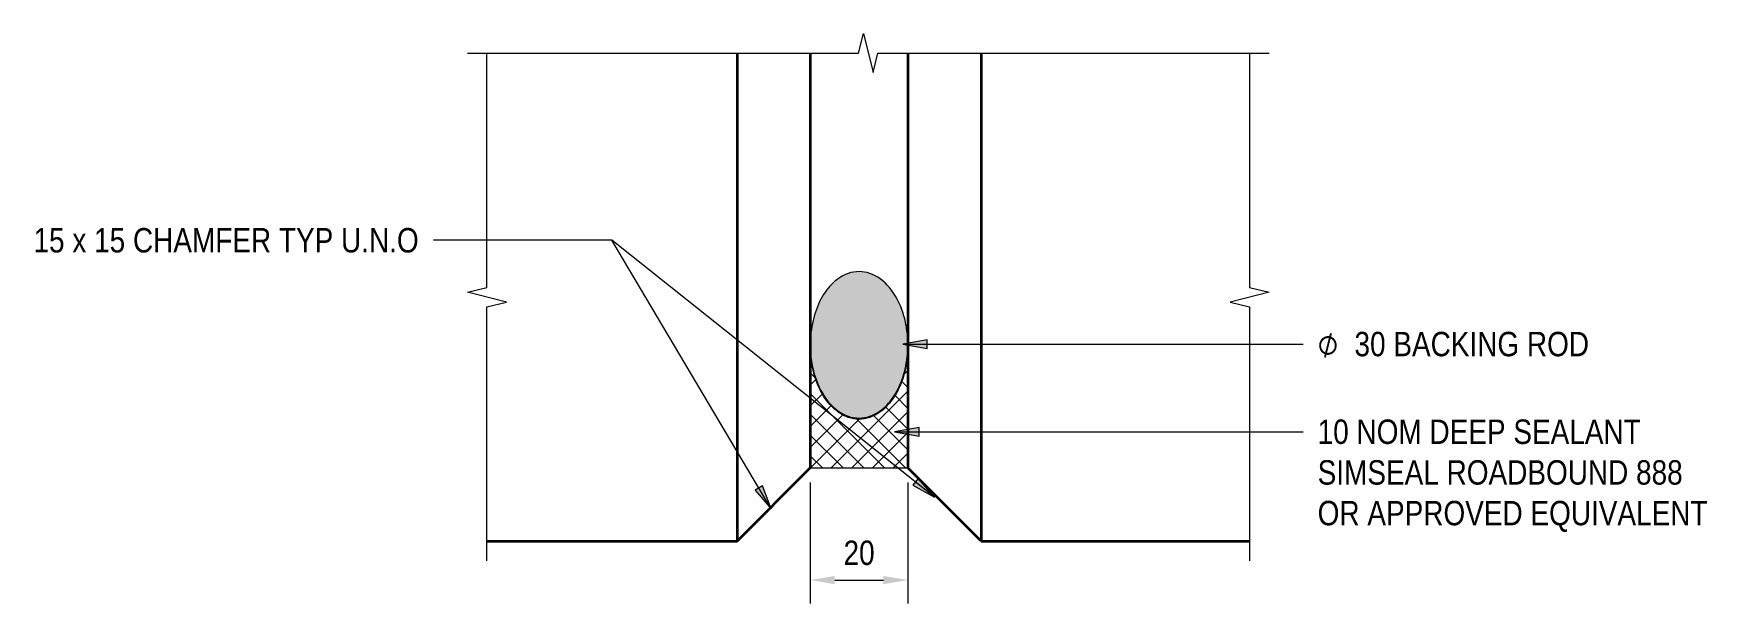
# Model space of a CAD drawing. Header units: metres. Extents: x 0.8 to 15.7, y 1.4 to 7.7.
# Drawn here: x 15.31 to 15.6529, y 3.5666 to 3.6834 of the extents above; entities that cross this region are included whole.
import ezdxf

# ---------------------------------------------------------------- set-up
doc = ezdxf.new("R2010")
doc.units = ezdxf.units.M
doc.layers.get('Defpoints').update_dxf_attribs({"color": 41})
for name, color, linetype, lineweight in [('D-BDGE', 7, 'Continuous', 13), ('D-BDGE-LINE', 7, 'Continuous', 9), ('D-ENHA-TEXT', 7, 'Continuous', 9), ('D-ENHA-TEXT-DIMS', 7, 'Continuous', 9)]:
    doc.layers.add(name, color=color, linetype=linetype, lineweight=lineweight)
doc.styles.add('Arial Narrow_5', font='ARIALN.TTF', dxfattribs={"height": 0.005})
doc.styles.add('Segoe UI Symbol_2', font='seguisym.ttf', dxfattribs={"height": 0.005})
doc.dimstyles.new('Dimension_Standard_O__mm__4', dxfattribs={"dimscale": 0.3048, "dimtxt": 0.005117, "dimasz": 0.016404, "dimexe": 0.015748, "dimexo": 0.009843, "dimgap": 0.009843, "dimtad": 1, "dimdec": 0, "dimlfac": 1000, "dimzin": 0, "dimdsep": 46, "dimtxsty": 'Arial Narrow_5', "dimsah": 1, "dimcen": 0.09, "dimaunit": 1, "dimadec": 4, "dimazin": 0, "dimtfac": 1, "dimtdec": 4, "dimtix": 1, "dimtmove": 0, "dimatfit": 3, "dimfxl": 1, "dimtvp": 1, "dimtfill": 1, "dimtolj": 1, "dimtzin": 0, "dimlwd": 18, "dimlwe": 18, "dimarcsym": 2})

msp = doc.modelspace()

# ---------------------------------------------------------------- texts
at = {"layer": 'D-ENHA-TEXT', "char_height": 0.005, "attachment_point": 1, "bg_fill": 3, "box_fill_scale": 1, "bg_fill_color": 256, "bg_fill_true_color": 13158600, "bg_fill_transparency": 0}
for s, insert, style in [('15 x 15 CHAMFER TYP U.N.O', (15.3099512, 3.6435429), 'Arial Narrow_5'), ('\\fSegoe UI Symbol|b0|i0|c254|p34|;⌀', (15.5730492, 3.6222809), 'Segoe UI Symbol_2'), ('10 NOM DEEP SEALANT ', (15.5730492, 3.6043247), 'Arial Narrow_5'), ('SIMSEAL ROADBOUND 888 ', (15.5730492, 3.5959903), 'Arial Narrow_5'), ('OR APPROVED EQUIVALENT', (15.5730492, 3.5876559), 'Arial Narrow_5')]:
    msp.add_mtext(s, dxfattribs=dict(at, insert=insert, style=style))

# ---------------------------------------------------------------- blocks, each defined once
blk = doc.blocks.new('CS_DET_BreakLine_ViewScale - Std Break-6387595-DRG-2871114 - SECTION 2')
at = {"layer": 'D-BDGE-LINE'}
for p, q in [((0.049, 0.004), (0.048, 0)), ((0.051, -0.004), (0.049, 0.004)), ((0.048, 0), (-0.004, 0)), ((0.052, 0), (0.051, -0.004)), ((0.1, 0), (0.052, 0))]:
    blk.add_line(p, q, dxfattribs=at)
blk = doc.blocks.new('CS_DET_BreakLine_ViewScale - Std Break-6387596-DRG-2871114 - SECTION 2')
at = {"layer": 'D-BDGE-LINE'}
for p, q in [((0.049, -0.004), (0.051, 0.004)), ((0.051, 0.004), (0.052, 0)), ((-0.004, 0), (0.048, 0)), ((0.048, 0), (0.049, -0.004)), ((0.052, 0), (0.1, 0))]:
    blk.add_line(p, q, dxfattribs=at)
blk = doc.blocks.new('CS_DET_BreakLine_ViewScale - Std Break-6387597-DRG-2871114 - SECTION 2')
at = {"layer": 'D-BDGE-LINE'}
for p, q in [((0.077125, 0.004), (0.076125, 0)), ((0.079125, -0.004), (0.077125, 0.004)), ((0.076125, 0), (-0.004, 0)), ((0.080125, 0), (0.079125, -0.004)), ((0.16025, 0), (0.080125, 0))]:
    blk.add_line(p, q, dxfattribs=at)
blk = doc.blocks.new('DIMBLOCK46-DRG-2871114 - SECTION 2')
at = {"layer": 'D-ENHA-TEXT-DIMS', "color": 0, "lineweight": 18, "transparency": 16777216}
for p, q in [((15.4691, 3.59139), (15.4691, 3.56664)), ((15.4891, 3.59139), (15.4891, 3.56664)), ((15.4741, 3.57144), (15.4841, 3.57144))]:
    blk.add_line(p, q, dxfattribs=at)
at = {"layer": 'D-ENHA-TEXT-DIMS', "color": 0, "transparency": 16777216}
for points in [[(15.4741, 3.57227), (15.4741, 3.5706), (15.4691, 3.57144)], [(15.4841, 3.57227), (15.4841, 3.5706), (15.4891, 3.57144)]]:
    blk.add_solid(points, dxfattribs=at)
at = {"layer": 'Defpoints', "color": 0, "transparency": 16777216}
for p in [(15.4691, 3.59439), (15.4891, 3.59439), (15.4891, 3.57144)]:
    blk.add_point(p, dxfattribs=at)
at = {"layer": 'D-ENHA-TEXT-DIMS', "color": 0, "lineweight": 18, "transparency": 16777216, "insert": (15.4791, 3.57699), "char_height": 0.005, "width": 0.0076026, "attachment_point": 5, "style": 'Arial Narrow_5', "bg_fill": 3, "box_fill_scale": 1.1, "bg_fill_color": 256, "bg_fill_true_color": 13158600, "bg_fill_transparency": 0}
blk.add_mtext('\\A1;20', dxfattribs=at)

# ---------------------------------------------------------------- hatches: boundary and pattern name
at = {"layer": 'D-BDGE-LINE', "true_color": 0xd8d8d8}
msp.add_hatch(color=254, dxfattribs=at).paths.add_polyline_path([(15.4790961, 3.6046234), (15.4813213, 3.6049995), (15.4834349, 3.6061089), (15.485331, 3.6078959), (15.4869144, 3.610271), (15.4881058, 3.6131151), (15.4888454, 3.6162856), (15.4890961, 3.6196234), (15.4888454, 3.6229612), (15.4881058, 3.6261316), (15.4869144, 3.6289757), (15.485331, 3.6313509), (15.4834349, 3.6331379), (15.4813213, 3.6342473), (15.4790961, 3.6346234), (15.4768709, 3.6342473), (15.4747573, 3.6331379), (15.4728612, 3.6313509), (15.4712778, 3.6289757), (15.4700864, 3.6261316), (15.4693468, 3.6229612), (15.4690961, 3.6196234), (15.4693468, 3.6162856), (15.4700974, 3.613089), (15.4712792, 3.6102689), (15.4729129, 3.6078472), (15.4747576, 3.6061087), (15.4768709, 3.6049995), (15.4782366, 3.6047687)])
at = {"layer": 'D-BDGE-LINE', "true_color": 0x808080}
h = msp.add_hatch(dxfattribs=at)
h.set_pattern_fill('FP_8', color=8, style=0, pattern_type=2)
h.set_pattern_definition([(45, (-0.8616846, 0), (-0.00212132034, 0.00212132034), []), (135, (-0.8616846, 0), (-0.00212132034, -0.00212132034), [])])
h.paths.add_polyline_path([(15.4813213, 3.5943926), (15.4890961, 3.5943926), (15.4890961, 3.6193926), (15.4888436, 3.6160455), (15.4881056, 3.6128885), (15.4869144, 3.6100402), (15.4853305, 3.6076653), (15.4834346, 3.6058794), (15.4813213, 3.6047687), (15.4790961, 3.6043926), (15.4768709, 3.6047687), (15.4747573, 3.6058808), (15.4728612, 3.6076651), (15.4712778, 3.610043), (15.4700864, 3.6128843), (15.4693468, 3.6160548), (15.4690961, 3.6193926), (15.4690961, 3.5943926), (15.4790961, 3.5943926)])
at = {"layer": 'D-ENHA-TEXT'}
for points in [[(15.4880621, 3.6197809), (15.4930621, 3.6188993), (15.4930621, 3.6206626)], [(15.4863867, 3.6018247), (15.4913867, 3.6009431), (15.4913867, 3.6027063)], [(15.4945405, 3.5884325), (15.4911767, 3.5922354), (15.4900789, 3.5908556)], [(15.4611096, 3.5860037), (15.459314, 3.5907527), (15.4577981, 3.5898522)]]:
    msp.add_hatch(color=256, dxfattribs=at).paths.add_polyline_path(points)

# ---------------------------------------------------------------- linework, layer by layer
at = {"layer": 'D-BDGE', "lineweight": 35}
for p, q in [((15.4540961, 3.6793926), (15.4540961, 3.5793926)), ((15.4690961, 3.6793926), (15.4690961, 3.5943926)), ((15.4890961, 3.6793926), (15.4890961, 3.5943926)), ((15.5040961, 3.6793926), (15.5040961, 3.5793926)), ((15.4540961, 3.5793926), (15.4690961, 3.5943926)), ((15.5040961, 3.5793926), (15.4890961, 3.5943926)), ((15.4028461, 3.5793926), (15.4540961, 3.5793926)), ((15.5040961, 3.5793926), (15.5590961, 3.5793926))]:
    msp.add_line(p, q, dxfattribs=at)
at = {"layer": 'D-BDGE', "lineweight": 9}
for p, q in [((15.4690961, 3.6193926), (15.4690961, 3.5943926)), ((15.4890961, 3.5943926), (15.4890961, 3.6193926)), ((15.4690961, 3.5943926), (15.4890961, 3.5943926))]:
    msp.add_line(p, q, dxfattribs=at)
at = {"layer": 'D-BDGE'}
for points in [[(15.4890961, 3.6196234), (15.489094, 3.6207639), (15.4889283, 3.6229808), (15.4879334, 3.6272578), (15.4855444, 3.6317502), (15.4820883, 3.6342459), (15.4790961, 3.6347493), (15.476478, 3.6343083), (15.4736749, 3.6325642), (15.4711287, 3.629158), (15.469477, 3.6246584), (15.4690993, 3.6213341), (15.4690961, 3.6196234)], [(15.4690961, 3.6196234), (15.4690982, 3.6184829), (15.4692639, 3.616266), (15.4702588, 3.611989), (15.4726478, 3.6074966), (15.4761039, 3.6050009), (15.4790961, 3.6044975), (15.4817142, 3.6049385), (15.4845173, 3.6066826), (15.4870635, 3.6100888), (15.4887152, 3.6145883), (15.489093, 3.6179126), (15.4890961, 3.6196234)]]:
    msp.add_open_spline(points, degree=3, knots=[0, 0, 0, 0, 0.07142857, 0.14285714, 0.28571429, 0.42857143, 0.5, 0.57142857, 0.67857143, 0.78571429, 0.89285714, 1, 1, 1, 1], dxfattribs=at)
at = {"layer": 'D-BDGE', "lineweight": 9}
msp.add_open_spline([(15.4890961, 3.6193926), (15.4890897, 3.6170979), (15.488584, 3.6138049), (15.48698, 3.609958), (15.4848511, 3.6067689), (15.4813977, 3.6042684), (15.4771788, 3.6042691), (15.4736744, 3.6064549), (15.4711312, 3.6098561), (15.4694761, 3.6143581), (15.4690993, 3.6176818), (15.4690961, 3.6193926)], degree=3, knots=[0, 0, 0, 0, 0.14285714, 0.21428571, 0.28571429, 0.42857143, 0.57142857, 0.67857143, 0.78571429, 0.89285714, 1, 1, 1, 1], dxfattribs=at)
at = {"layer": 'D-ENHA-TEXT'}
for p, q in [((15.4284145, 3.6410429), (15.3919312, 3.6410429)), ((15.4284145, 3.6410429), (15.3919312, 3.6410429)), ((15.4611096, 3.5860037), (15.4284145, 3.6410429)), ((15.4930621, 3.6206626), (15.4880621, 3.6197809)), ((15.4880621, 3.6197809), (15.4930621, 3.6188993)), ((15.4880621, 3.6197809), (15.5700492, 3.6197809)), ((15.4930621, 3.6188993), (15.4930621, 3.6206626)), ((15.4913867, 3.6027063), (15.4863867, 3.6018247)), ((15.4863867, 3.6018247), (15.4913867, 3.6009431)), ((15.4863867, 3.6018247), (15.5700492, 3.6018247)), ((15.4913867, 3.6009431), (15.4913867, 3.6027063)), ((15.4945405, 3.5884325), (15.4911767, 3.5922354)), ((15.459314, 3.5907527), (15.4577981, 3.5898522)), ((15.4577981, 3.5898522), (15.4611096, 3.5860037)), ((15.4611096, 3.5860037), (15.459314, 3.5907527))]:
    msp.add_line(p, q, dxfattribs=at)

# ---------------------------------------------------------------- block references
at = {"layer": 'D-BDGE-LINE'}
for name, p, rotation in [('CS_DET_BreakLine_ViewScale - Std Break-6387597-DRG-2871114 - SECTION 2', (15.5590961, 3.6793926), 180), ('CS_DET_BreakLine_ViewScale - Std Break-6387596-DRG-2871114 - SECTION 2', (15.4028461, 3.5793926), 90.00000000000018), ('CS_DET_BreakLine_ViewScale - Std Break-6387595-DRG-2871114 - SECTION 2', (15.5590961, 3.5793926), 89.99999999999982)]:
    msp.add_blockref(name, p, dxfattribs=dict(at, rotation=rotation))

msp.set_redraw_order([(e.dxf.handle, doc.entitydb.next_handle()) for e in msp.query("TEXT MTEXT ATTDEF DIMENSION ARC_DIMENSION")])  # texts and dimensions are drawn at this point

# ---------------------------------------------------------------- next in the draw order: texts
at = {"layer": 'D-ENHA-TEXT', "insert": (15.5790023, 3.6222809), "char_height": 0.005, "attachment_point": 1, "style": 'Arial Narrow_5', "bg_fill": 3, "box_fill_scale": 1, "bg_fill_color": 256, "bg_fill_true_color": 13158600, "bg_fill_transparency": 0}
msp.add_mtext(' 30 BACKING ROD', dxfattribs=at)

# ---------------------------------------------------------------- next in the draw order: dimensions: what is measured, and where the dimension line sits
at = {"layer": 'D-ENHA-TEXT-DIMS', "lineweight": 18}
dim = msp.add_linear_dim(base=(15.4890961, 3.5714354), p1=(15.4690961, 3.5943926), p2=(15.4890961, 3.5943926), dimstyle='Dimension_Standard_O__mm__4', override={"dimpost": '<>', "dimfxl": 0.02}, dxfattribs=at)
dim.commit()
dim.dimension.update_dxf_attribs({"geometry": 'DIMBLOCK46-DRG-2871114 - SECTION 2', "text_midpoint": (15.4790961, 3.5769883)})

# ---------------------------------------------------------------- next in the draw order: linework, layer by layer
at = {"layer": 'D-ENHA-TEXT'}
for p, q in [((15.4945405, 3.5884325), (15.4284145, 3.6410429)), ((15.4911767, 3.5922354), (15.4900789, 3.5908556)), ((15.4900789, 3.5908556), (15.4945405, 3.5884325))]:
    msp.add_line(p, q, dxfattribs=at)

doc.saveas('drawing.dxf')
